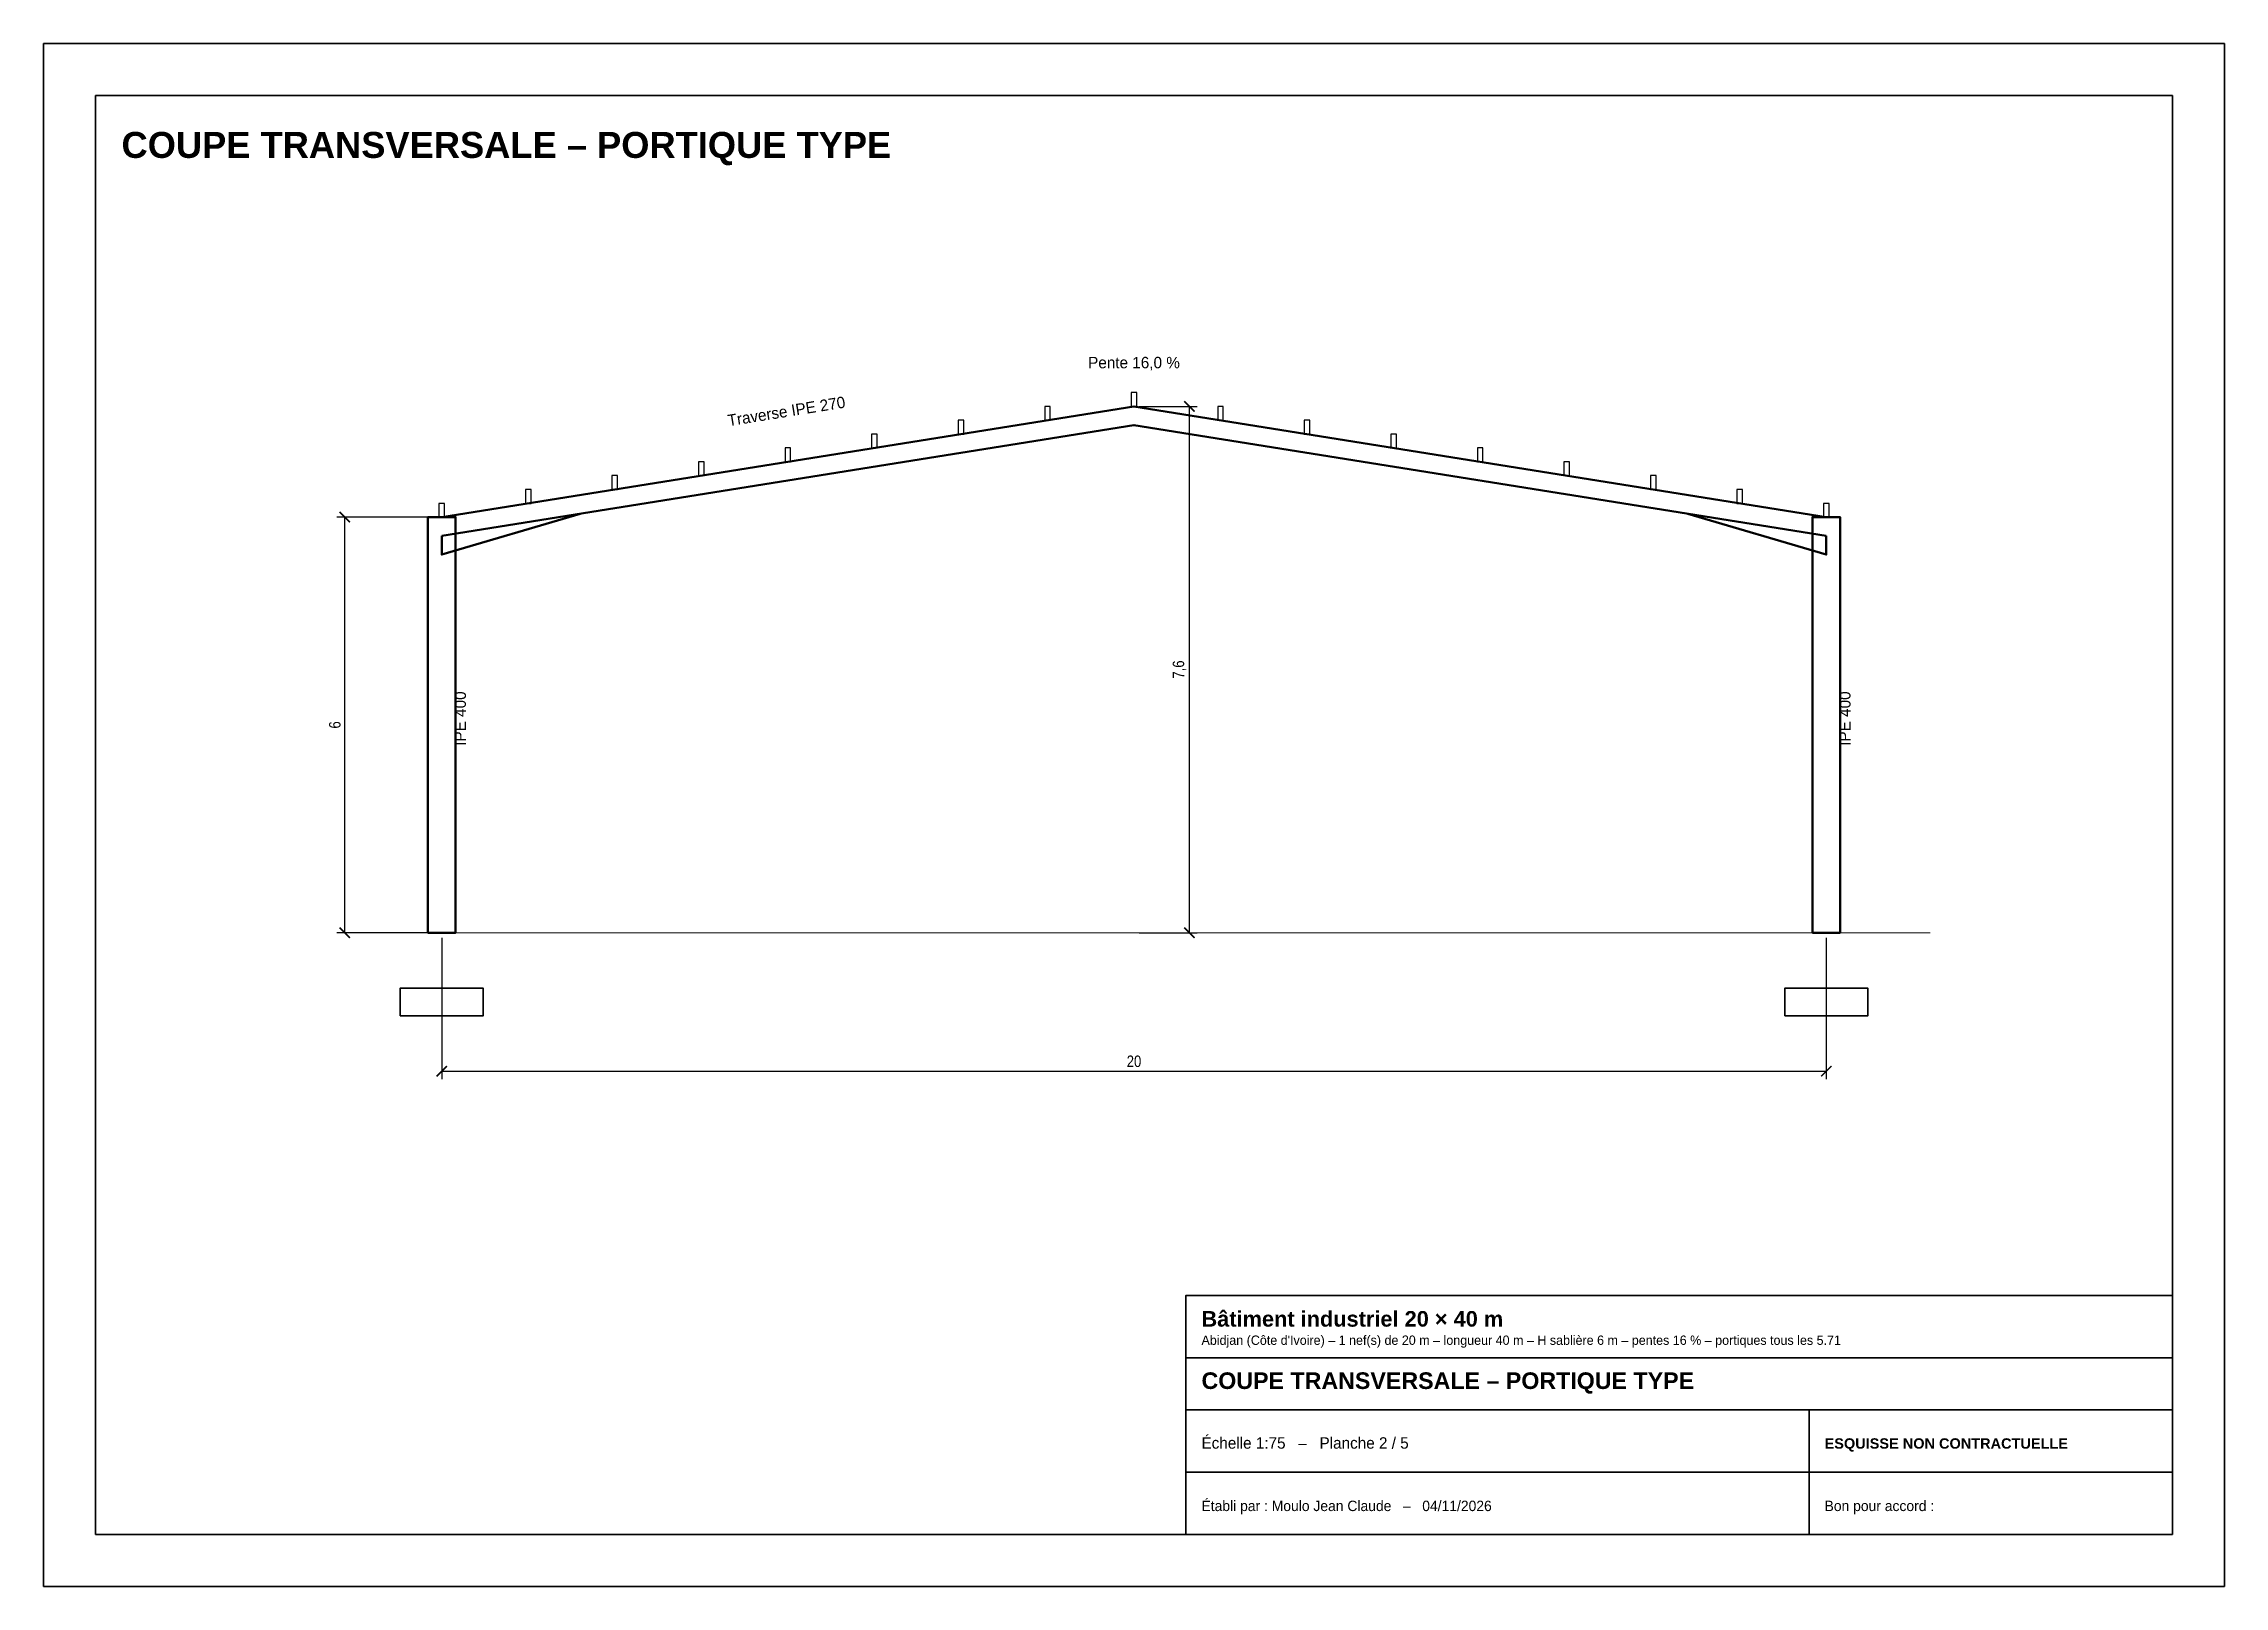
# Model space of a CAD drawing. Header units: metres. Extents: x 0 to 274, y 0 to 45.
# Drawn here: x 70.5 to 102, y 0 to 22.27 of the extents above; entities that cross this region are included whole.
import ezdxf
from ezdxf.enums import TextEntityAlignment as Align

# ---------------------------------------------------------------- set-up
doc = ezdxf.new("R2010")
doc.units = ezdxf.units.M
for name, color, linetype, lineweight in [('BETON', 8, 'Continuous', 35), ('CARTOUCHE', 7, 'Continuous', 35), ('CHARPENTE', 5, 'Continuous', 50), ('CHARPENTE_SECOND', 4, 'Continuous', 25), ('COTES', 7, 'Continuous', 18), ('TEXTE', 7, 'Continuous', 18)]:
    doc.layers.add(name, color=color, linetype=linetype, lineweight=lineweight)
doc.styles.add('GRAS', font='arialbd.ttf')
doc.styles.add('OpenSansCondensed-Light', font='OpenSansCondensed-Light.ttf')
doc.dimstyles.new('COTES_75', dxfattribs={"dimtxt": 0.165, "dimasz": 0.15, "dimexe": 0.1125, "dimexo": 0.075, "dimgap": 0.06, "dimtad": 1, "dimzin": 12, "dimtxsty": 'OpenSansCondensed-Light', "dimblk": 'ARCHTICK', "dimcen": 2.5, "dimazin": 3, "dimtfac": 0.5, "dimtmove": 2, "dimatfit": 3})

msp = doc.modelspace()

# ---------------------------------------------------------------- texts
at = {"layer": 'TEXTE', "style": 'GRAS'}
for s, height, p in [('COUPE TRANSVERSALE – PORTIQUE TYPE', 0.375, (71.625, 20.625)), ('Bâtiment industriel 20 × 40 m', 0.225, (87.225, 3.75)), ('COUPE TRANSVERSALE – PORTIQUE TYPE', 0.24, (87.225, 2.85)), ('ESQUISSE NON CONTRACTUELLE', 0.15, (96.225, 1.988))]:
    msp.add_text(s, height=height, dxfattribs=at).set_placement(p)
at = {"layer": 'TEXTE'}
msp.add_text('Pente 16,0 %', height=0.165, dxfattribs=at).set_placement((86.25, 17.538), align=Align.BOTTOM_CENTER)
msp.add_text('Traverse IPE 270', height=0.165, rotation=9.0903, dxfattribs=at).set_placement((81.25, 16.837), align=Align.BOTTOM_CENTER)
for p in [(76.6, 12.137), (96.6, 12.137)]:
    msp.add_text('IPE 400', height=0.165, rotation=90, dxfattribs=at).set_placement(p)
for s, height, p in [("Abidjan (Côte d'Ivoire) – 1 nef(s) de 20 m – longueur 40 m – H sablière 6 m – pentes 16 % – portiques tous les 5.71 ", 0.135, (87.225, 3.487)), ('Échelle 1:75   –   Planche 2 / 5', 0.165, (87.225, 1.988)), ('Établi par : Moulo Jean Claude   –   04/11/2026', 0.15, (87.225, 1.087)), ('Bon pour accord :', 0.15, (96.225, 1.087))]:
    msp.add_text(s, height=height, dxfattribs=at).set_placement(p)

# ---------------------------------------------------------------- blocks, each defined once
blk = doc.blocks.new('_ARCHTICK')
at = {"color": 0, "linetype": 'BYBLOCK', "const_width": 0.15}
blk.add_lwpolyline([(-0.5, -0.5), (0.5, 0.5)], dxfattribs=at)

# ---------------------------------------------------------------- dimensions: what is measured, and where the dimension line sits
at = {"layer": 'COTES'}
for base, p1, p2 in [((87.05, 9.438), (86.25, 9.438), (86.25, 17.038)), ((74.85, 9.438), (76.25, 9.438), (76.25, 15.438))]:
    msp.add_linear_dim(base=base, p1=p1, p2=p2, angle=90, dimstyle='COTES_75', dxfattribs=at).render()
msp.add_linear_dim(base=(76.25, 7.438), p1=(76.25, 9.438), p2=(96.25, 9.438), dimstyle='COTES_75', dxfattribs=at).render()

# ---------------------------------------------------------------- linework, layer by layer
at = {"layer": 'BETON'}
for points in [[(75.65, 8.238), (76.85, 8.238), (76.85, 8.637), (75.65, 8.637)], [(95.65, 8.238), (96.85, 8.238), (96.85, 8.637), (95.65, 8.637)]]:
    msp.add_lwpolyline(points, close=True, dxfattribs=at)
at = {"layer": 'CARTOUCHE'}
for p, q in [((87, 3.3), (101.25, 3.3)), ((87, 2.55), (101.25, 2.55)), ((96, 0.75), (96, 2.55)), ((87, 1.65), (101.25, 1.65))]:
    msp.add_line(p, q, dxfattribs=at)
for points in [[(70.5, 0), (102, 0), (102, 22.275), (70.5, 22.275)], [(71.25, 0.75), (101.25, 0.75), (101.25, 21.525), (71.25, 21.525)], [(87, 0.75), (101.25, 0.75), (101.25, 4.2), (87, 4.2)]]:
    msp.add_lwpolyline(points, close=True, dxfattribs=at)
at = {"layer": 'CHARPENTE'}
for points in [[(76.25, 15.438), (86.25, 17.038), (96.25, 15.438)], [(76.25, 15.168), (86.25, 16.767), (96.25, 15.168)], [(76.25, 15.168), (76.25, 14.898), (78.25, 15.488)], [(96.25, 15.168), (96.25, 14.898), (94.25, 15.488)]]:
    msp.add_lwpolyline(points, dxfattribs=at)
for points in [[(76.05, 9.438), (76.45, 9.438), (76.45, 15.438), (76.05, 15.438)], [(96.05, 9.438), (96.45, 9.438), (96.45, 15.438), (96.05, 15.438)]]:
    msp.add_lwpolyline(points, close=True, dxfattribs=at)
at = {"layer": 'CHARPENTE_SECOND'}
for points in [[(84.96, 16.837), (85.04, 16.837), (85.04, 17.038), (84.96, 17.038)], [(86.21, 17.038), (86.29, 17.038), (86.29, 17.238), (86.21, 17.238)], [(86.21, 17.038), (86.29, 17.038), (86.29, 17.238), (86.21, 17.238)], [(87.46, 16.837), (87.54, 16.837), (87.54, 17.038), (87.46, 17.038)], [(83.71, 16.637), (83.79, 16.637), (83.79, 16.837), (83.71, 16.837)], [(88.71, 16.637), (88.79, 16.637), (88.79, 16.837), (88.71, 16.837)], [(81.21, 16.238), (81.29, 16.238), (81.29, 16.438), (81.21, 16.438)], [(82.46, 16.438), (82.54, 16.438), (82.54, 16.637), (82.46, 16.637)], [(89.96, 16.438), (90.04, 16.438), (90.04, 16.637), (89.96, 16.637)], [(91.21, 16.238), (91.29, 16.238), (91.29, 16.438), (91.21, 16.438)], [(79.96, 16.038), (80.04, 16.038), (80.04, 16.238), (79.96, 16.238)], [(92.46, 16.038), (92.54, 16.038), (92.54, 16.238), (92.46, 16.238)], [(77.46, 15.637), (77.54, 15.637), (77.54, 15.838), (77.46, 15.838)], [(78.71, 15.838), (78.79, 15.838), (78.79, 16.038), (78.71, 16.038)], [(93.71, 15.838), (93.79, 15.838), (93.79, 16.038), (93.71, 16.038)], [(94.96, 15.637), (95.04, 15.637), (95.04, 15.838), (94.96, 15.838)], [(76.21, 15.438), (76.29, 15.438), (76.29, 15.637), (76.21, 15.637)], [(96.21, 15.438), (96.29, 15.438), (96.29, 15.637), (96.21, 15.637)]]:
    msp.add_lwpolyline(points, close=True, dxfattribs=at)
at = {"layer": 'TEXTE'}
msp.add_line((74.75, 9.438), (97.75, 9.438), dxfattribs=at)

msp.set_redraw_order([(e.dxf.handle, doc.entitydb.next_handle()) for e in msp.query("TEXT MTEXT ATTDEF DIMENSION ARC_DIMENSION")])  # texts and dimensions are drawn at this point

doc.saveas('drawing.dxf')
